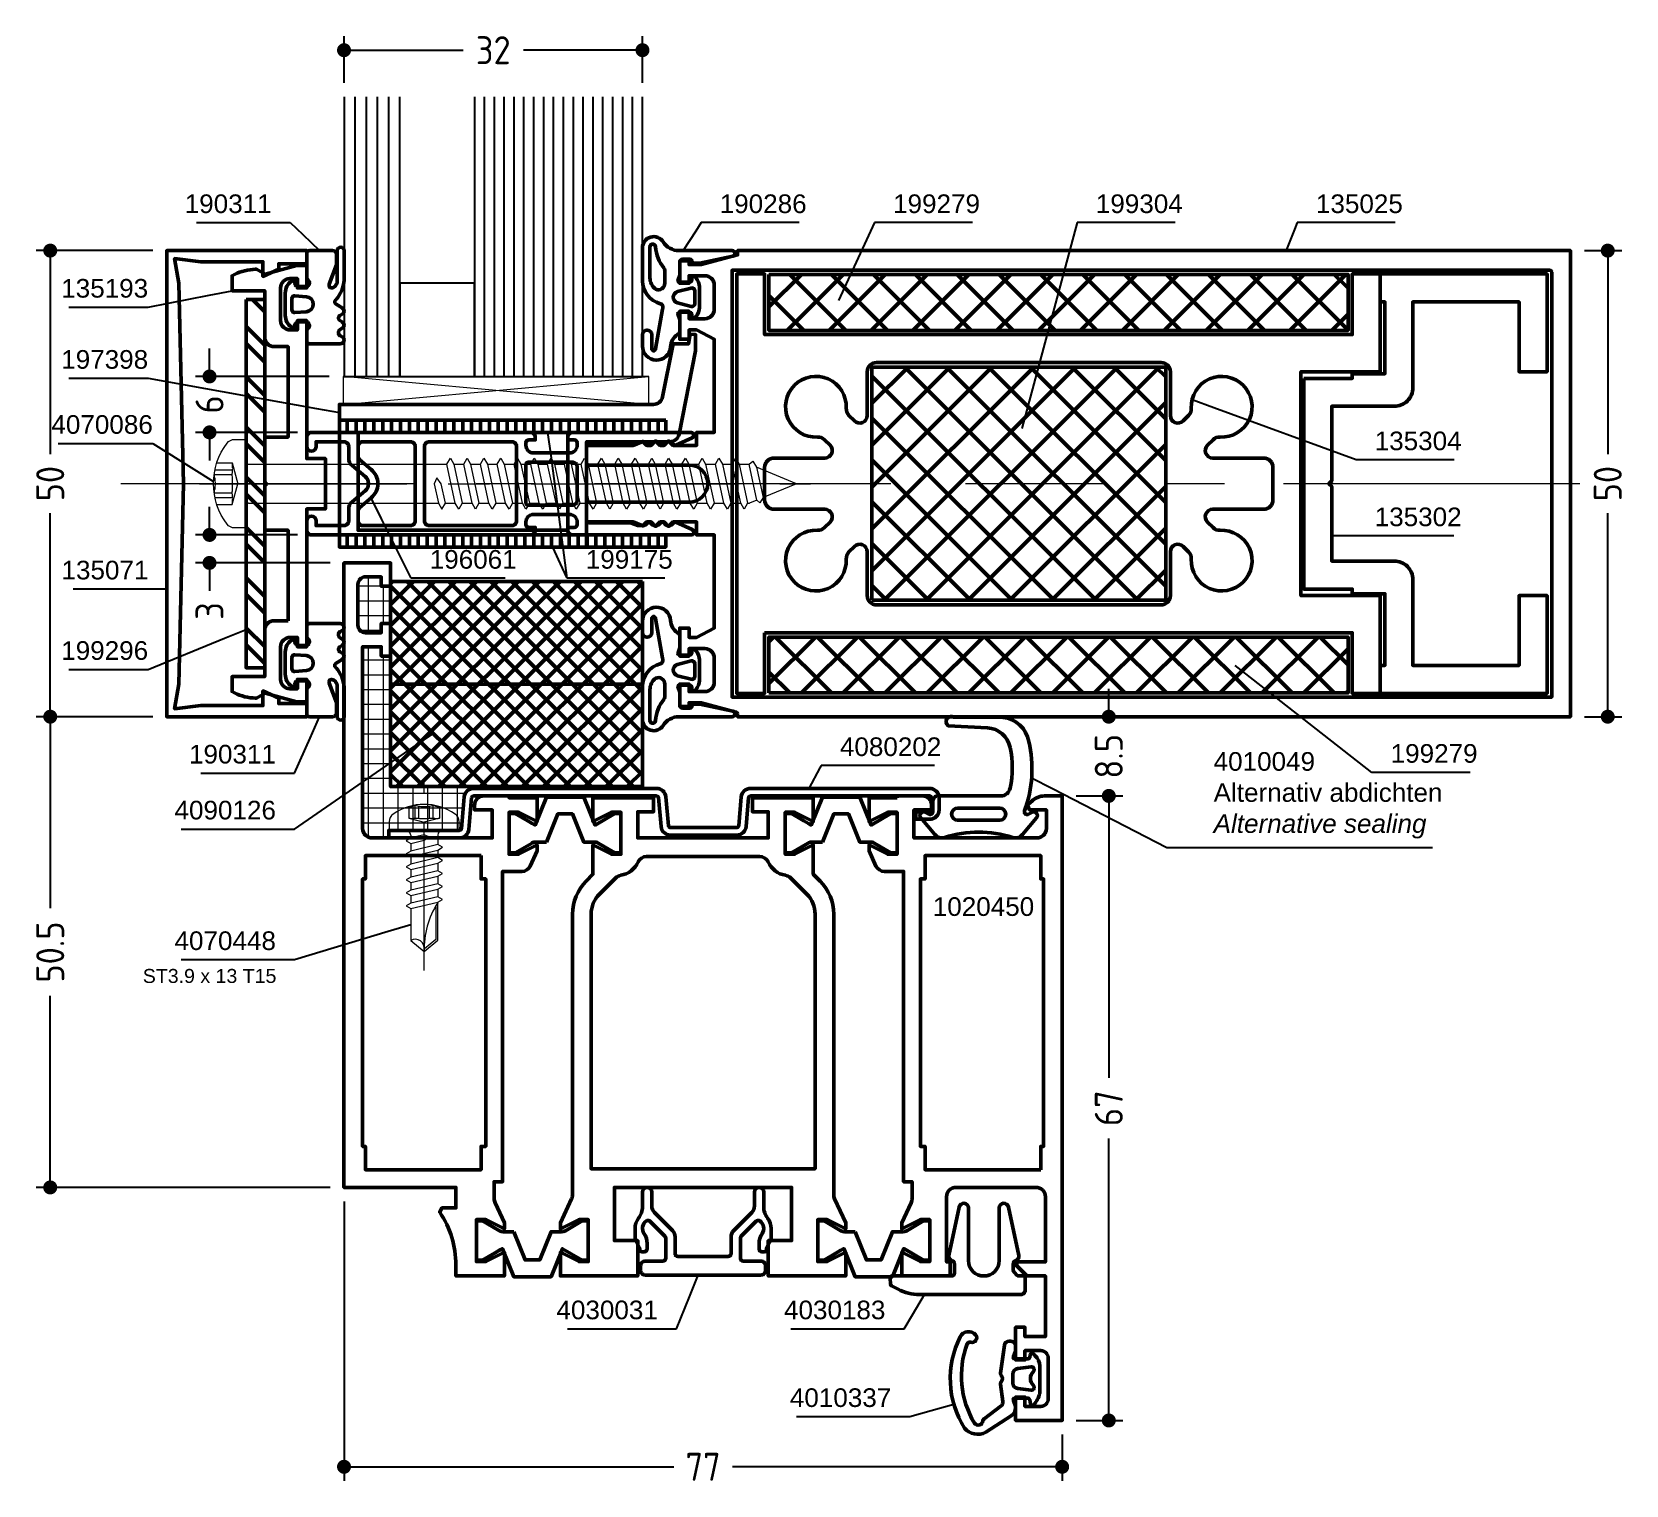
# Model space of a CAD drawing. Header units: millimetres. Extents: x 20 to 190, y 61 to 217.
import ezdxf
from ezdxf.enums import TextEntityAlignment as Align

# ---------------------------------------------------------------- set-up
doc = ezdxf.new("R2010")
doc.units = ezdxf.units.MM
doc.linetypes.add('CENTER', pattern=[50.8, 31.75, -6.35, 6.35, -6.35])
doc.linetypes.add('HIDDEN', pattern=[9.525, 6.35, -3.175])
for name, color, linetype, lineweight in [('AM_5', 3, 'Continuous', 25), ('AM_C', 50, 'Continuous', 50), ('AM_S', 80, 'Continuous', 50), ('Cent3', 70, 'CENTER', 18), ('Cent4', 10, 'CENTER', 13), ('CHide4', 10, 'HIDDEN', 13), ('Cont2', 2, 'Continuous', 25), ('Cont3', 70, 'Continuous', 18), ('Cont4', 10, 'Continuous', 13)]:
    doc.layers.add(name, color=color, linetype=linetype, lineweight=lineweight)
doc.layers.add('WBC-GER-ENG', color=7, linetype='Continuous')
doc.styles.add('HBS_DIMTEXTSTYLE', font='isocp.shx')
doc.styles.get("Standard").update_dxf_attribs({"font": 'ISOCP.SHX'})
doc.styles.add('SWISSL', font='swissl.ttf')
doc.dimstyles.new('Konstruktionsschnitt 1-1$0', dxfattribs={"dimscale": 0, "dimtxt": 3, "dimasz": 1.5, "dimexe": 1.5, "dimexo": 1.5, "dimgap": 1.5, "dimtad": 0, "dimdsep": 46, "dimtxsty": 'HBS_DIMTEXTSTYLE', "dimblk": 'PUNKT', "dimcen": 0, "dimclrd": 3, "dimclre": 3, "dimclrt": 2, "dimadec": 1, "dimazin": 2, "dimtfac": 0.7, "dimtofl": 0, "dimtmove": 0, "dimatfit": 3, "dimfxl": 0, "dimtolj": 1, "dimtzin": 0, "dimarcsym": 0})
pattern_1 = [(360, (-26.9171, 249.8625), (6e-16, 1.5875), []), (90, (-26.9171, 249.8625), (-1.5875, 6e-16), [])]
pattern_2 = [(135, (-574.3513, 807.9716), (-2.245064, -2.245064), []), (225, (-574.3513, 807.9716), (2.245064, -2.245064), [])]

msp = doc.modelspace()

# ---------------------------------------------------------------- texts
at = {"layer": 'AM_5', "color": 2, "insert": (127.001, 122.359), "char_height": 2, "attachment_point": 9, "style": 'SWISSL'}
msp.add_mtext('1020450', dxfattribs=at)

# ---------------------------------------------------------------- blocks, each defined once
blk = doc.blocks.new('199305')
at = {"layer": 'AM_C'}
h = blk.add_hatch(dxfattribs=at)
h.set_pattern_fill('ANSI37', color=256, style=0)
h.set_pattern_definition([(45, (640.616, -272.8546), (-2.245064, 2.245064), []), (135, (640.616, -272.8546), (-2.245064, -2.245064), [])])
h.paths.add_polyline_path([(12.5, 9.75), (12.5, 41.25), (-12.5, 41.25), (-12.5, 9.75)])
blk.add_lwpolyline([(12.5, 9.75), (12.5, 41.25), (-12.5, 41.25), (-12.5, 9.75)], close=True, dxfattribs=at)
blk = doc.blocks.new('A$C0003672A')
at = {"layer": 'Cent4', "xscale": 0.5, "yscale": 0.5, "zscale": 0.5}
blk.add_blockref('199305', (0, 7.375), dxfattribs=at)
blk = doc.blocks.new('ws4070448')
at = {"layer": 'Cent3', "ltscale": 0.5}
blk.add_lwpolyline([(0, -15.02), (0, 5.29)], dxfattribs=at)
at = {"layer": 'CHide4', "ltscale": 0.3}
for p, q in [((-0.97, 1.33), (-0.97, 2.72)), ((-0.56, 1.33), (-0.56, 2.61)), ((0.56, 1.33), (0.56, 2.61)), ((0.97, 1.33), (0.97, 2.72))]:
    blk.add_line(p, q, dxfattribs=at)
for points in [[(-1.65, 2.56), (-1.65, 1.33)], [(1.65, 2.56), (1.65, 1.33)], [(-1.65, 1.33), (0, 0.89)], [(1.65, 1.33), (0, 0.89)]]:
    blk.add_lwpolyline(points, dxfattribs=at)
for centre, radius, start, end in [((-1.59, 3.84), 1.28, 267.2848, 298.8872), ((0, 5.49), 2.94, 250.6988, 289.3012), ((1.59, 3.84), 1.28, 241.1128, 272.7152), ((-1.31, 2.49), 1.21, 253.6643, 286.3357), ((0, 11.41), 10.13, 264.4948, 275.5052), ((1.31, 2.49), 1.21, 253.6643, 286.3357)]:
    blk.add_arc(centre, radius, start, end, dxfattribs=at)
at = {"layer": 'Cont4'}
blk.add_lwpolyline([(3.32, 1.75, 0.314856), (-3.32, 1.75, 0.244912), (-3.75, 0.93), (-3.75, 0), (3.75, 0), (3.75, 0.93, 0.244912), (3.32, 1.75, 0.138291)], format="xyb", dxfattribs=at)
for points in [[(-1.95, -1.1), (-1.45, -1.39), (0, -1.04), (0.5, -0.67), (0, -0.47), (-1.45, -0.81)], [(-1.95, -2.5), (-1.45, -2.79), (1.45, -2.1), (1.95, -1.81), (1.45, -1.52), (-1.45, -2.21)], [(-1.95, -3.9), (-1.45, -4.19), (1.45, -3.5), (1.95, -3.21), (1.45, -2.92), (-1.45, -3.61)], [(-1.95, -5.3), (-1.45, -5.59), (1.45, -4.9), (1.95, -4.61), (1.45, -4.32), (-1.45, -5.01)], [(-1.95, -6.7), (-1.45, -6.99), (1.45, -6.3), (1.95, -6.01), (1.45, -5.72), (-1.45, -6.41)], [(-1.45, -8.39), (1.45, -7.7), (1.95, -7.41), (1.45, -7.12), (-1.45, -7.81), (-1.95, -8.1)]]:
    blk.add_lwpolyline(points, close=True, dxfattribs=at)
for points in [[(-1.45, -0.5), (-1.45, -0.81)], [(-1.45, -1.39), (-1.45, -2.21)], [(-1.45, -1.39), (-1.45, -2.21)], [(1.45, -0.5), (1.45, -1.52)], [(-1.45, -2.79), (-1.45, -3.61)], [(1.45, -2.1), (1.45, -2.92)], [(-1.45, -4.19), (-1.45, -5.01)], [(1.45, -3.5), (1.45, -4.32)], [(1.45, -4.9), (1.45, -5.72)], [(-1.45, -5.59), (-1.45, -6.41)], [(1.45, -6.3), (1.45, -7.12)], [(-1.45, -6.99), (-1.45, -7.81)], [(-1.45, -8.38), (-1.45, -11.81), (0, -13), (1.45, -11.79), (1.45, -7.7)], [(1.24, -8.17), (1.24, -11.7), (0.03, -12.71)]]:
    blk.add_lwpolyline(points, dxfattribs=at)
for centre, radius, start, end in [((-1.95, -0.5), 0.5, 0, 90), ((1.95, -0.5), 0.5, 90, 180), ((8.74, -12.6), 8.74, 146.5114, 182.6031), ((-0.95, -12.64), 0.965, 350.682, 121.1143)]:
    blk.add_arc(centre, radius, start, end, dxfattribs=at)
blk = doc.blocks.new('PUNKT')
at = {"color": 0, "linetype": 'Continuous'}
blk.add_line((-0.5, 0), (-1, 0), dxfattribs=at)
at = {"color": 0, "linetype": 'Continuous', "const_width": 0.5}
blk.add_lwpolyline([(-0.25, 0, 1), (0.25, 0, 1)], format="xyb", close=True, dxfattribs=at)
blk = doc.blocks.new('*D7')
at = {"layer": 'AM_5', "color": 3, "lineweight": -2, "transparency": 16777216}
for p, q in [((53, 91.76), (53, 61.79)), ((130, 66.76), (130, 61.79)), ((54.5, 63.29), (88.35, 63.29)), ((128.5, 63.29), (94.65, 63.29))]:
    blk.add_line(p, q, dxfattribs=at)
at = {"layer": 'AM_5', "color": 3, "lineweight": -2, "transparency": 16777216, "xscale": 1.5, "yscale": 1.5, "zscale": 1.5, "rotation": 180}
blk.add_blockref('PUNKT', (53, 63.29), dxfattribs=at)
at = {"layer": 'AM_5', "color": 3, "lineweight": -2, "transparency": 16777216, "xscale": 1.5, "yscale": 1.5, "zscale": 1.5}
blk.add_blockref('PUNKT', (130, 63.29), dxfattribs=at)
at = {"layer": 'AM_5', "color": 2, "transparency": 16777216, "insert": (91.5, 63.29), "char_height": 3, "attachment_point": 5, "style": 'HBS_DIMTEXTSTYLE'}
blk.add_mtext('\\A1;77', dxfattribs=at)
blk = doc.blocks.new('*D8')
at = {"layer": 'AM_5', "color": 3, "lineweight": -2, "transparency": 16777216}
for p, q in [((186, 193.76), (190, 193.76)), ((188.5, 192.26), (188.5, 171.91)), ((188.5, 145.26), (188.5, 165.61)), ((186, 143.76), (190, 143.76))]:
    blk.add_line(p, q, dxfattribs=at)
at = {"layer": 'AM_5', "color": 3, "lineweight": -2, "transparency": 16777216, "xscale": 1.5, "yscale": 1.5, "zscale": 1.5}
for p, rotation in [((188.5, 193.76), 90), ((188.5, 143.76), 270)]:
    blk.add_blockref('PUNKT', p, dxfattribs=dict(at, rotation=rotation))
at = {"layer": 'AM_5', "color": 2, "transparency": 16777216, "insert": (188.5, 168.76), "char_height": 3, "attachment_point": 5, "rotation": 90, "style": 'HBS_DIMTEXTSTYLE'}
blk.add_mtext('\\A1;50', dxfattribs=at)
blk = doc.blocks.new('*D9')
at = {"layer": 'AM_5', "color": 3, "lineweight": -2, "transparency": 16777216}
for p, q in [((135, 145.26), (135, 146.76)), ((131.5, 143.76), (136.5, 143.76)), ((131.5, 135.26), (136.5, 135.26)), ((135, 133.76), (135, 132.26))]:
    blk.add_line(p, q, dxfattribs=at)
at = {"layer": 'AM_5', "color": 3, "lineweight": -2, "transparency": 16777216, "xscale": 1.5, "yscale": 1.5, "zscale": 1.5}
for p, rotation in [((135, 143.76), 270), ((135, 135.26), 90)]:
    blk.add_blockref('PUNKT', p, dxfattribs=dict(at, rotation=rotation))
at = {"layer": 'AM_5', "color": 2, "transparency": 16777216, "insert": (135, 139.51), "char_height": 3, "attachment_point": 5, "rotation": 90, "style": 'HBS_DIMTEXTSTYLE'}
blk.add_mtext('\\A1;8.5', dxfattribs=at)
blk = doc.blocks.new('*D10')
at = {"layer": 'AM_5', "color": 3, "lineweight": -2, "transparency": 16777216}
for p, q in [((131.5, 135.26), (136.5, 135.26)), ((135, 133.76), (135, 105)), ((135, 69.76), (135, 98.52)), ((131.5, 68.26), (136.5, 68.26))]:
    blk.add_line(p, q, dxfattribs=at)
at = {"layer": 'AM_5', "color": 3, "lineweight": -2, "transparency": 16777216, "xscale": 1.5, "yscale": 1.5, "zscale": 1.5}
for p, rotation in [((135, 135.26), 90), ((135, 68.26), 270)]:
    blk.add_blockref('PUNKT', p, dxfattribs=dict(at, rotation=rotation))
at = {"layer": 'AM_5', "color": 2, "transparency": 16777216, "insert": (135, 101.76), "char_height": 3, "attachment_point": 5, "rotation": 90, "style": 'HBS_DIMTEXTSTYLE'}
blk.add_mtext('\\A1;67', dxfattribs=at)
blk = doc.blocks.new('*D11')
at = {"layer": 'AM_5', "color": 3, "lineweight": -2, "transparency": 16777216}
for p, q in [((32.5, 193.76), (20, 193.76)), ((21.5, 192.26), (21.5, 171.91)), ((21.5, 145.26), (21.5, 165.61)), ((32.5, 143.76), (20, 143.76))]:
    blk.add_line(p, q, dxfattribs=at)
at = {"layer": 'AM_5', "color": 3, "lineweight": -2, "transparency": 16777216, "xscale": 1.5, "yscale": 1.5, "zscale": 1.5}
for p, rotation in [((21.5, 193.76), 90), ((21.5, 143.76), 270)]:
    blk.add_blockref('PUNKT', p, dxfattribs=dict(at, rotation=rotation))
at = {"layer": 'AM_5', "color": 2, "transparency": 16777216, "insert": (21.5, 168.76), "char_height": 3, "attachment_point": 5, "rotation": 90, "style": 'HBS_DIMTEXTSTYLE'}
blk.add_mtext('\\A1;50', dxfattribs=at)
blk = doc.blocks.new('*D12')
at = {"layer": 'AM_5', "color": 3, "lineweight": -2, "transparency": 16777216}
for p, q in [((22.5, 143.76), (20, 143.76)), ((21.5, 142.26), (21.5, 123.22)), ((21.5, 94.76), (21.5, 113.8)), ((51.5, 93.26), (20, 93.26))]:
    blk.add_line(p, q, dxfattribs=at)
at = {"layer": 'AM_5', "color": 3, "lineweight": -2, "transparency": 16777216, "xscale": 1.5, "yscale": 1.5, "zscale": 1.5}
for p, rotation in [((21.5, 143.76), 90), ((21.5, 93.26), 270)]:
    blk.add_blockref('PUNKT', p, dxfattribs=dict(at, rotation=rotation))
at = {"layer": 'AM_5', "color": 2, "transparency": 16777216, "insert": (21.5, 118.51), "char_height": 3, "attachment_point": 5, "rotation": 90, "style": 'HBS_DIMTEXTSTYLE'}
blk.add_mtext('\\A1;50.5', dxfattribs=at)
blk = doc.blocks.new('*D13')
at = {"layer": 'AM_5', "color": 3, "lineweight": -2, "transparency": 16777216}
for p, q in [((53, 211.76), (53, 216.76)), ((85, 211.76), (85, 216.76)), ((54.5, 215.26), (65.76, 215.26)), ((83.5, 215.26), (72.24, 215.26))]:
    blk.add_line(p, q, dxfattribs=at)
at = {"layer": 'AM_5', "color": 3, "lineweight": -2, "transparency": 16777216, "xscale": 1.5, "yscale": 1.5, "zscale": 1.5, "rotation": 180}
blk.add_blockref('PUNKT', (53, 215.26), dxfattribs=at)
at = {"layer": 'AM_5', "color": 3, "lineweight": -2, "transparency": 16777216, "xscale": 1.5, "yscale": 1.5, "zscale": 1.5}
blk.add_blockref('PUNKT', (85, 215.26), dxfattribs=at)
at = {"layer": 'AM_5', "color": 2, "transparency": 16777216, "insert": (69, 215.26), "char_height": 3, "attachment_point": 5, "style": 'HBS_DIMTEXTSTYLE'}
blk.add_mtext('\\A1;32', dxfattribs=at)
blk = doc.blocks.new('*D14')
at = {"layer": 'AM_5', "color": 3, "lineweight": -2, "transparency": 16777216}
for p, q in [((38.58, 181.76), (38.58, 183.26)), ((51.4, 180.26), (37.08, 180.26)), ((48, 174.26), (37.08, 174.26)), ((38.58, 172.76), (38.58, 171.26))]:
    blk.add_line(p, q, dxfattribs=at)
at = {"layer": 'AM_5', "color": 3, "lineweight": -2, "transparency": 16777216, "xscale": 1.5, "yscale": 1.5, "zscale": 1.5}
for p, rotation in [((38.58, 180.26), 270), ((38.58, 174.26), 90)]:
    blk.add_blockref('PUNKT', p, dxfattribs=dict(at, rotation=rotation))
at = {"layer": 'AM_5', "color": 2, "transparency": 16777216, "insert": (38.58, 177.26), "char_height": 3, "attachment_point": 5, "rotation": 90, "style": 'HBS_DIMTEXTSTYLE'}
blk.add_mtext('\\A1;6', dxfattribs=at)
blk = doc.blocks.new('*D15')
at = {"layer": 'AM_5', "color": 3, "lineweight": -2, "transparency": 16777216}
for p, q in [((38.58, 164.76), (38.58, 166.26)), ((48, 163.26), (37.08, 163.26)), ((51.5, 160.26), (37.08, 160.26)), ((38.58, 158.76), (38.58, 157.26))]:
    blk.add_line(p, q, dxfattribs=at)
at = {"layer": 'AM_5', "color": 3, "lineweight": -2, "transparency": 16777216, "xscale": 1.5, "yscale": 1.5, "zscale": 1.5}
for p, rotation in [((38.58, 163.26), 270), ((38.58, 160.26), 90)]:
    blk.add_blockref('PUNKT', p, dxfattribs=dict(at, rotation=rotation))
at = {"layer": 'AM_5', "color": 2, "transparency": 16777216, "insert": (38.58, 155.1), "char_height": 3, "attachment_point": 5, "rotation": 90, "style": 'HBS_DIMTEXTSTYLE'}
blk.add_mtext('\\A1;3', dxfattribs=at)
blk = doc.blocks.new('*S37')
at = {"layer": 'AM_5', "color": 3, "linetype": 'Continuous'}
blk.add_line((113.96, 79.61), (115.24, 81.76), dxfattribs=at)
at = {"layer": 'AM_5', "color": 3}
for p, q in [((113.05, 78.09), (113.96, 79.61)), ((100.92, 78.09), (113.05, 78.09))]:
    blk.add_line(p, q, dxfattribs=at)
at = {"layer": 'AM_5', "color": 2, "insert": (111.05, 79.09), "char_height": 2, "attachment_point": 9, "style": 'SWISSL'}
blk.add_mtext('4030183', dxfattribs=at)
blk = doc.blocks.new('*S38')
at = {"layer": 'AM_5', "color": 3}
for p, q in [((101.53, 68.68), (113.68, 68.68)), ((113.68, 68.68), (115.97, 69.33))]:
    blk.add_line(p, q, dxfattribs=at)
at = {"layer": 'AM_5', "color": 3, "linetype": 'Continuous'}
blk.add_line((115.97, 69.33), (118.38, 70.01), dxfattribs=at)
at = {"layer": 'AM_5', "color": 2, "insert": (111.68, 69.68), "char_height": 2, "attachment_point": 9, "style": 'SWISSL'}
blk.add_mtext('4010337', dxfattribs=at)
blk = doc.blocks.new('*S39')
at = {"layer": 'AM_5', "color": 3, "linetype": 'Continuous'}
blk.add_line((57.75, 120.74), (60.15, 121.46), dxfattribs=at)
at = {"layer": 'AM_5', "color": 3}
for p, q in [((47.7, 117.7), (57.75, 120.74)), ((35.55, 117.7), (47.7, 117.7))]:
    blk.add_line(p, q, dxfattribs=at)
at = {"layer": 'AM_5', "color": 2, "insert": (45.7, 118.7), "char_height": 2, "attachment_point": 9, "style": 'SWISSL'}
blk.add_mtext('4070448', dxfattribs=at)
blk = doc.blocks.new('*S40')
at = {"layer": 'WBC-GER-ENG', "color": 3, "linetype": 'Continuous'}
blk.add_line((128.95, 136.03), (126.73, 137.17), dxfattribs=at)
at = {"layer": 'WBC-GER-ENG', "color": 3}
for p, q in [((141.24, 129.69), (128.95, 136.03)), ((169.72, 129.69), (141.24, 129.69))]:
    blk.add_line(p, q, dxfattribs=at)
at = {"layer": 'WBC-GER-ENG', "color": 2, "insert": (146.24, 130.69), "char_height": 2, "attachment_point": 7, "style": 'SWISSL'}
blk.add_mtext('4010049\\PAlternativ abdichten\\P\\fSwis721 Lt BT|b0|i1|c0|p34;Alternative sealing\\P', dxfattribs=at)
blk = doc.blocks.new('*S41')
at = {"layer": 'AM_5', "color": 3}
for p, q in [((104.17, 138.51), (104.03, 138.26)), ((116.3, 138.51), (104.17, 138.51))]:
    blk.add_line(p, q, dxfattribs=at)
at = {"layer": 'AM_5', "color": 3, "linetype": 'Continuous'}
blk.add_line((104.03, 138.26), (102.85, 136.06), dxfattribs=at)
at = {"layer": 'AM_5', "color": 2, "insert": (106.17, 139.51), "char_height": 2, "attachment_point": 7, "style": 'SWISSL'}
blk.add_mtext('4080202', dxfattribs=at)
blk = doc.blocks.new('*S42')
at = {"layer": 'AM_5', "color": 3}
for p, q in [((37.17, 196.76), (47.24, 196.76)), ((47.24, 196.76), (48.57, 195.49))]:
    blk.add_line(p, q, dxfattribs=at)
at = {"layer": 'AM_5', "color": 3, "linetype": 'Continuous'}
blk.add_line((48.57, 195.49), (50.37, 193.76), dxfattribs=at)
at = {"layer": 'AM_5', "color": 2, "insert": (45.24, 197.76), "char_height": 2, "attachment_point": 9, "style": 'SWISSL'}
blk.add_mtext('190311', dxfattribs=at)
blk = doc.blocks.new('*S43')
at = {"layer": 'AM_5', "color": 3, "linetype": 'Continuous'}
blk.add_line((49.36, 141.47), (50.37, 143.76), dxfattribs=at)
at = {"layer": 'AM_5', "color": 3}
for p, q in [((47.7, 137.71), (49.36, 141.47)), ((37.63, 137.71), (47.7, 137.71))]:
    blk.add_line(p, q, dxfattribs=at)
at = {"layer": 'AM_5', "color": 2, "insert": (45.7, 138.71), "char_height": 2, "attachment_point": 9, "style": 'SWISSL'}
blk.add_mtext('190311', dxfattribs=at)
blk = doc.blocks.new('*S44')
at = {"layer": 'AM_5', "color": 3}
for p, q in [((32, 148.83), (40.19, 152.18)), ((23.48, 148.83), (32, 148.83))]:
    blk.add_line(p, q, dxfattribs=at)
at = {"layer": 'AM_5', "color": 3, "linetype": 'Continuous'}
blk.add_line((40.19, 152.18), (42.5, 153.13), dxfattribs=at)
at = {"layer": 'AM_5', "color": 2, "insert": (32, 149.83), "char_height": 2, "attachment_point": 9, "style": 'SWISSL'}
blk.add_mtext('199296', dxfattribs=at)
blk = doc.blocks.new('*S45')
at = {"layer": 'AM_5', "color": 3}
for p, q in [((32, 187.69), (38.55, 188.98)), ((23.5, 187.69), (32, 187.69))]:
    blk.add_line(p, q, dxfattribs=at)
at = {"layer": 'AM_5', "color": 3, "linetype": 'Continuous'}
blk.add_line((38.55, 188.98), (41, 189.46), dxfattribs=at)
at = {"layer": 'AM_5', "color": 2, "insert": (32, 188.69), "char_height": 2, "attachment_point": 9, "style": 'SWISSL'}
blk.add_mtext('135193', dxfattribs=at)
blk = doc.blocks.new('*S46')
at = {"layer": 'AM_5', "color": 3, "linetype": 'Continuous'}
for p, q in [((75.2, 171.78), (74.87, 174.26)), ((76.43, 159.69), (75.38, 161.96))]:
    blk.add_line(p, q, dxfattribs=at)
at = {"layer": 'AM_5', "color": 3}
for p, q in [((76.92, 158.61), (75.2, 171.78)), ((76.92, 158.61), (76.43, 159.69)), ((87.41, 158.61), (76.92, 158.61))]:
    blk.add_line(p, q, dxfattribs=at)
at = {"layer": 'AM_5', "color": 2, "insert": (78.92, 159.61), "char_height": 2, "attachment_point": 7, "style": 'SWISSL'}
blk.add_mtext('199175', dxfattribs=at)
blk = doc.blocks.new('*S47')
at = {"layer": 'AM_5', "color": 3, "linetype": 'Continuous'}
blk.add_line((57.02, 164.99), (55.91, 167.23), dxfattribs=at)
at = {"layer": 'AM_5', "color": 3}
for p, q in [((60.19, 158.61), (57.02, 164.99)), ((70.26, 158.61), (60.19, 158.61))]:
    blk.add_line(p, q, dxfattribs=at)
at = {"layer": 'AM_5', "color": 2, "insert": (62.19, 159.61), "char_height": 2, "attachment_point": 7, "style": 'SWISSL'}
blk.add_mtext('196061', dxfattribs=at)
blk = doc.blocks.new('*S48')
at = {"layer": 'AM_5', "color": 3}
for p, q in [((22.34, 173.08), (32.5, 173.08)), ((32.5, 173.08), (36.89, 170.31))]:
    blk.add_line(p, q, dxfattribs=at)
at = {"layer": 'AM_5', "color": 3, "linetype": 'Continuous'}
blk.add_line((36.89, 170.31), (39, 168.98), dxfattribs=at)
at = {"layer": 'AM_5', "color": 2, "insert": (32.5, 174.08), "char_height": 2, "attachment_point": 9, "style": 'SWISSL'}
blk.add_mtext('4070086', dxfattribs=at)
blk = doc.blocks.new('*S49')
at = {"layer": 'AM_5', "color": 3, "linetype": 'Continuous'}
blk.add_line((60.42, 140.48), (62.48, 141.9), dxfattribs=at)
at = {"layer": 'AM_5', "color": 3}
for p, q in [((47.7, 131.71), (60.42, 140.48)), ((35.54, 131.71), (47.7, 131.71))]:
    blk.add_line(p, q, dxfattribs=at)
at = {"layer": 'AM_5', "color": 2, "insert": (45.7, 132.71), "char_height": 2, "attachment_point": 9, "style": 'SWISSL'}
blk.add_mtext('4090126', dxfattribs=at)
blk = doc.blocks.new('4010049_technic_wos')
at = {"layer": 'AM_C'}
for points in [[(9.67, 6.6, 0.110233), (9.66, 10.97, 0.36578), (8.68, 11.8), (1.9, 11.8, -0.414214), (1.4, 12.3), (1.4, 13.5, 0.580323), (0.95, 13.76), (0.6, 13.56, -0.842901), (0.09, 14.16), (1.59, 15.94, -0.302435), (2.66, 16.25, 0.152206), (9.94, 16.25, -0.302435), (11.01, 15.94), (12.51, 14.16, -0.842901), (12, 13.56), (11.65, 13.76, 0.687297), (11.21, 13.41, -0.147196), (11.67, 5.95)], [(8.92, 3.37), (3.64, 3.35, -0.945698), (3.03, 4.27), (7.23, 4.5)]]:
    blk.add_lwpolyline(points, format="xyb", dxfattribs=at)
blk.add_lwpolyline([(4.05, 13.1, -1), (4.05, 14.4), (8.55, 14.4, -1), (8.55, 13.1), (4.05, 13.1)], format="xyb", close=True, dxfattribs=at)
for centre, radius, start, end in [((7.14, 7.07), 2.57, 271.9349, 349.5155), ((8.55, 6.52), 3.17, 276.6181, 349.6257)]:
    blk.add_arc(centre, radius, start, end, dxfattribs=at)
blk = doc.blocks.new('ZAHL rechts')
at = {"layer": 'AM_5', "color": 2, "style": 'SWISSL'}
blk.add_attdef('XXX', text='', height=1.5, dxfattribs=at).set_placement((-1.95, -2.5), align=Align.RIGHT)
blk = doc.blocks.new('*S50')
at = {"layer": 'AM_5', "color": 3, "linetype": 'Continuous'}
blk.add_line((90.04, 81.54), (90.97, 83.86), dxfattribs=at)
at = {"layer": 'AM_5', "color": 3}
for p, q in [((88.65, 78.09), (90.04, 81.54)), ((76.95, 78.09), (88.65, 78.09))]:
    blk.add_line(p, q, dxfattribs=at)
at = {"layer": 'AM_5', "color": 2, "insert": (86.65, 79.09), "char_height": 2, "attachment_point": 9, "style": 'SWISSL'}
blk.add_mtext('4030031', dxfattribs=at)
blk = doc.blocks.new('*S51')
at = {"layer": 'AM_5', "color": 3, "linetype": 'Continuous'}
blk.add_line((150.52, 147.72), (148.55, 149.26), dxfattribs=at)
at = {"layer": 'AM_5', "color": 3}
for p, q in [((163.22, 137.79), (150.52, 147.72)), ((173.73, 137.79), (163.22, 137.79))]:
    blk.add_line(p, q, dxfattribs=at)
at = {"layer": 'AM_5', "color": 2, "insert": (165.22, 138.79), "char_height": 2, "attachment_point": 7, "style": 'SWISSL'}
blk.add_mtext('199279', dxfattribs=at)
blk = doc.blocks.new('*S52')
at = {"layer": 'AM_5', "color": 3}
for p, q in [((109.87, 196.76), (107.06, 190.67)), ((120.37, 196.76), (109.87, 196.76))]:
    blk.add_line(p, q, dxfattribs=at)
at = {"layer": 'AM_5', "color": 3, "linetype": 'Continuous'}
blk.add_line((107.06, 190.67), (106.01, 188.4), dxfattribs=at)
at = {"layer": 'AM_5', "color": 2, "insert": (111.87, 197.76), "char_height": 2, "attachment_point": 7, "style": 'SWISSL'}
blk.add_mtext('199279', dxfattribs=at)
blk = doc.blocks.new('*S53')
at = {"layer": 'AM_5', "color": 3}
for p, q in [((131.61, 196.76), (126.33, 177.08)), ((142.13, 196.76), (131.61, 196.76))]:
    blk.add_line(p, q, dxfattribs=at)
at = {"layer": 'AM_5', "color": 3, "linetype": 'Continuous'}
blk.add_line((126.33, 177.08), (125.68, 174.67), dxfattribs=at)
at = {"layer": 'AM_5', "color": 2, "insert": (133.61, 197.76), "char_height": 2, "attachment_point": 7, "style": 'SWISSL'}
blk.add_mtext('199304', dxfattribs=at)
blk = doc.blocks.new('*S54')
at = {"layer": 'AM_5', "color": 3, "linetype": 'Continuous'}
blk.add_line((146.28, 176.9), (143.94, 177.76), dxfattribs=at)
at = {"layer": 'AM_5', "color": 3}
for p, q in [((161.51, 171.32), (146.28, 176.9)), ((172.03, 171.32), (161.51, 171.32))]:
    blk.add_line(p, q, dxfattribs=at)
at = {"layer": 'AM_5', "color": 2, "insert": (163.51, 172.32), "char_height": 2, "attachment_point": 7, "style": 'SWISSL'}
blk.add_mtext('135304', dxfattribs=at)
blk = doc.blocks.new('*S55')
at = {"layer": 'AM_5', "color": 3, "linetype": 'Continuous'}
blk.add_line((161.45, 163.17), (158.95, 163.17), dxfattribs=at)
at = {"layer": 'AM_5', "color": 3}
for p, q in [((161.51, 163.17), (161.45, 163.17)), ((172.01, 163.17), (161.51, 163.17))]:
    blk.add_line(p, q, dxfattribs=at)
at = {"layer": 'AM_5', "color": 2, "insert": (163.51, 164.17), "char_height": 2, "attachment_point": 7, "style": 'SWISSL'}
blk.add_mtext('135302', dxfattribs=at)
blk = doc.blocks.new('*S56')
at = {"layer": 'AM_5', "color": 3}
for p, q in [((155.21, 196.76), (154.92, 196.03)), ((165.71, 196.76), (155.21, 196.76))]:
    blk.add_line(p, q, dxfattribs=at)
at = {"layer": 'AM_5', "color": 3, "linetype": 'Continuous'}
blk.add_line((154.92, 196.03), (154, 193.7), dxfattribs=at)
at = {"layer": 'AM_5', "color": 2, "insert": (157.21, 197.76), "char_height": 2, "attachment_point": 7, "style": 'SWISSL'}
blk.add_mtext('135025', dxfattribs=at)
blk = doc.blocks.new('*S57')
at = {"layer": 'AM_5', "color": 3}
for p, q in [((91.28, 196.76), (90.71, 195.86)), ((101.8, 196.76), (91.28, 196.76))]:
    blk.add_line(p, q, dxfattribs=at)
at = {"layer": 'AM_5', "color": 3, "linetype": 'Continuous'}
blk.add_line((90.71, 195.86), (89.36, 193.76), dxfattribs=at)
at = {"layer": 'AM_5', "color": 2, "insert": (93.28, 197.76), "char_height": 2, "attachment_point": 7, "style": 'SWISSL'}
blk.add_mtext('190286', dxfattribs=at)
blk = doc.blocks.new('*S58')
at = {"layer": 'AM_5', "color": 3}
for p, q in [((23.49, 180.06), (32, 180.06)), ((32, 180.06), (50.04, 176.83))]:
    blk.add_line(p, q, dxfattribs=at)
at = {"layer": 'AM_5', "color": 3, "linetype": 'Continuous'}
blk.add_line((50.04, 176.83), (52.5, 176.39), dxfattribs=at)
at = {"layer": 'AM_5', "color": 2, "insert": (32, 181.06), "char_height": 2, "attachment_point": 9, "style": 'SWISSL'}
blk.add_mtext('197398', dxfattribs=at)
blk = doc.blocks.new('*S59')
at = {"layer": 'AM_5', "color": 3}
blk.add_line((23.97, 157.46), (31.5, 157.46), dxfattribs=at)
at = {"layer": 'AM_5', "color": 3, "linetype": 'Continuous'}
blk.add_line((31.5, 157.46), (34, 157.46), dxfattribs=at)
at = {"layer": 'AM_5', "color": 2, "insert": (32.03, 158.46), "char_height": 2, "attachment_point": 9, "style": 'SWISSL'}
blk.add_mtext('135071', dxfattribs=at)
blk = doc.blocks.new('*U18', base_point=(91, 180.26))
for p, q in [((92.2, 180.26), (92.2, 210.26)), ((93.4, 180.26), (93.4, 210.26)), ((94.6, 180.26), (94.6, 210.26)), ((95.8, 180.26), (95.8, 210.26)), ((106.06, 180.26), (106.06, 210.26)), ((107.12, 180.26), (107.12, 210.26)), ((108.18, 180.26), (108.18, 210.26)), ((109.24, 180.26), (109.24, 210.26)), ((110.29, 180.26), (110.29, 210.26)), ((111.35, 180.26), (111.35, 210.26)), ((112.41, 180.26), (112.41, 210.26)), ((113.47, 180.26), (113.47, 210.26)), ((114.53, 180.26), (114.53, 210.26)), ((115.59, 180.26), (115.59, 210.26)), ((116.65, 180.26), (116.65, 210.26)), ((117.71, 180.26), (117.71, 210.26)), ((118.76, 180.26), (118.76, 210.26)), ((119.82, 180.26), (119.82, 210.26)), ((120.88, 180.26), (120.88, 210.26)), ((121.94, 180.26), (121.94, 210.26))]:
    blk.add_line(p, q)
for points in [[(91, 210.26), (91, 180.26), (97, 180.26), (97, 210.26)], [(105, 210.26), (105, 180.26), (123, 180.26), (123, 210.26)]]:
    blk.add_lwpolyline(points)
blk.add_lwpolyline([(97, 180.26), (105, 180.26), (105, 190.26), (97, 190.26)], close=True)
blk = doc.blocks.new('ws4070086')
at = {"layer": 'Cent3', "ltscale": 0.7}
blk.add_line((0, 5), (0, -60.5), dxfattribs=at)
at = {"layer": 'CHide4', "ltscale": 0.5}
for points in [[(-1, 3.43), (-1, 1.5)], [(1, 3.43), (1, 1.5)], [(-2.25, 3.14), (-2.25, 1.5)], [(-1.5, 3.34), (-1.5, 1.44)], [(1.5, 3.34), (1.5, 1.44)], [(2.25, 3.14), (2.25, 1.5)], [(-2.25, 1.5), (0, 0.9)], [(2.25, 1.5), (0, 0.9)]]:
    blk.add_lwpolyline(points, dxfattribs=at)
for centre, radius, start, end in [((0, 6.79), 3.5, 253.4149, 286.5851), ((-1.62, 4.82), 3.38, 259.3357, 280.6643), ((0, 9.6), 8.16, 262.9585, 277.0415), ((1.63, 4.82), 3.38, 259.3357, 280.6643)]:
    blk.add_arc(centre, radius, start, end, dxfattribs=at)
at = {"layer": 'Cont4'}
for p, q in [((-2.09, -0.25), (-2.09, -20.63)), ((2.08, -0.25), (2.08, -21.53)), ((-2.09, -21.37), (-2.09, -22.43)), ((-2.09, -23.17), (-2.09, -24.23)), ((2.08, -22.27), (2.08, -23.33)), ((-2.09, -24.97), (-2.09, -26.03)), ((2.08, -24.07), (2.08, -25.13)), ((-2.09, -26.77), (-2.09, -27.83)), ((2.08, -25.87), (2.08, -26.93)), ((-2.09, -28.57), (-2.09, -29.63)), ((2.08, -27.67), (2.08, -28.73)), ((-2.09, -30.37), (-2.09, -31.43)), ((2.08, -29.47), (2.08, -30.53)), ((-2.09, -32.17), (-2.09, -33.23)), ((2.08, -31.27), (2.08, -32.33)), ((-2.09, -33.97), (-2.09, -35.03)), ((2.08, -33.07), (2.08, -34.13)), ((-2.09, -35.77), (-2.09, -36.83)), ((2.08, -34.87), (2.08, -35.93)), ((-2.09, -37.57), (-2.09, -38.63)), ((2.08, -36.67), (2.08, -37.73)), ((2.08, -38.47), (2.08, -39.53)), ((-2.09, -39.37), (-2.09, -40.43)), ((2.08, -40.27), (2.08, -41.33)), ((-2.09, -41.17), (-2.09, -42.23)), ((2.08, -42.07), (2.08, -43.13)), ((-2.09, -42.97), (-2.09, -44.03)), ((2.08, -43.87), (2.08, -44.93)), ((-2.09, -44.77), (-2.09, -45.83)), ((2.08, -45.67), (2.08, -46.73)), ((-2.09, -46.57), (-2.09, -47.63)), ((2.08, -47.47), (2.08, -48.53)), ((-2.09, -48.37), (-2.09, -49.43)), ((2.08, -49.27), (2.08, -50.33)), ((-2.09, -50.17), (-2.09, -51.23)), ((2.08, -51.07), (2.08, -52.13)), ((-2.09, -51.97), (-2.09, -53.03)), ((2.08, -52.87), (2.08, -53.93)), ((-2.09, -53.77), (-2.09, -53.97)), ((-1.76, -54.76), (-2.09, -53.97)), ((2.41, -54.35), (1.76, -54.74)), ((2.08, -53.93), (2.41, -54.35)), ((-2.07, -55.09), (-1.76, -54.76)), ((-1.47, -55.44), (-2.07, -55.09)), ((0, -59), (-1.47, -55.44)), ((0, -59), (1.76, -54.74))]:
    blk.add_line(p, q, dxfattribs=at)
blk.add_lwpolyline([(0, 3.5, -0.163834), (4.35, 2.03, -0.234469), (4.75, 1.24), (4.75, 0), (-4.75, 0), (-4.75, 1.24, -0.234469), (-4.35, 2.03, -0.163834)], format="xyb", close=True, dxfattribs=at)
for points in [[(-2.09, -21.37), (0, -20.92), (0.64, -20.44), (0, -20.18), (-2.09, -20.63), (-2.73, -21)], [(2.73, -21.9), (2.08, -22.27), (-2.09, -23.17), (-2.73, -22.8), (-2.09, -22.43), (2.08, -21.53)], [(2.73, -23.7), (2.08, -24.07), (-2.09, -24.97), (-2.73, -24.6), (-2.09, -24.23), (2.08, -23.33)], [(2.73, -25.5), (2.08, -25.87), (-2.09, -26.77), (-2.73, -26.4), (-2.09, -26.03), (2.08, -25.13)], [(2.73, -27.3), (2.08, -27.67), (-2.09, -28.57), (-2.73, -28.2), (-2.09, -27.83), (2.08, -26.93)], [(2.73, -29.1), (2.08, -29.47), (-2.09, -30.37), (-2.73, -30), (-2.09, -29.63), (2.08, -28.73)], [(2.73, -30.9), (2.08, -31.27), (-2.09, -32.17), (-2.73, -31.8), (-2.09, -31.43), (2.08, -30.53)], [(2.73, -32.7), (2.08, -33.07), (-2.09, -33.97), (-2.73, -33.6), (-2.09, -33.23), (2.08, -32.33)], [(2.73, -34.5), (2.08, -34.87), (-2.09, -35.77), (-2.73, -35.4), (-2.09, -35.03), (2.08, -34.13)], [(2.73, -36.3), (2.08, -36.67), (-2.09, -37.57), (-2.73, -37.2), (-2.09, -36.83), (2.08, -35.93)], [(2.73, -38.1), (2.08, -38.47), (-2.09, -39.37), (-2.73, -39), (-2.09, -38.63), (2.08, -37.73)], [(2.73, -39.9), (2.08, -40.27), (-2.09, -41.17), (-2.73, -40.8), (-2.09, -40.43), (2.08, -39.53)], [(2.73, -41.7), (2.08, -42.07), (-2.09, -42.97), (-2.73, -42.6), (-2.09, -42.23), (2.08, -41.33)], [(2.73, -43.5), (2.08, -43.87), (-2.09, -44.77), (-2.73, -44.4), (-2.09, -44.03), (2.08, -43.13)], [(2.73, -45.3), (2.08, -45.67), (-2.09, -46.57), (-2.73, -46.2), (-2.09, -45.83), (2.08, -44.93)], [(2.73, -47.1), (2.08, -47.47), (-2.09, -48.37), (-2.73, -48), (-2.09, -47.63), (2.08, -46.73)], [(2.73, -48.9), (2.08, -49.27), (-2.09, -50.17), (-2.73, -49.8), (-2.09, -49.43), (2.08, -48.53)], [(2.73, -50.7), (2.08, -51.07), (-2.09, -51.97), (-2.73, -51.6), (-2.09, -51.23), (2.08, -50.33)], [(2.73, -52.5), (2.08, -52.87), (-2.09, -53.77), (-2.73, -53.4), (-2.09, -53.03), (2.08, -52.13)]]:
    blk.add_lwpolyline(points, close=True, dxfattribs=at)
for points in [[(-1.76, -54.76), (2.08, -53.93)], [(1.76, -54.74), (-1.47, -55.44)]]:
    blk.add_lwpolyline(points, dxfattribs=at)
for centre, start, end in [((-2.33, -0.25), 0, 90), ((2.33, -0.25), 90, 180)]:
    blk.add_arc(centre, 0.25, start, end, dxfattribs=at)
blk = doc.blocks.new('WI4090126')
h = blk.add_hatch()
h.set_pattern_fill('ANSI37', color=256, scale=0.5, angle=-90)
h.set_pattern_definition([(315, (58, 162.2583), (1.122532, 1.122532), []), (45, (58, 162.2583), (-1.122532, 1.122532), [])])
h.paths.add_polyline_path([(-13, 27), (-24, 27), (-24, 0), (-13, 0)])
h.paths.add_polyline_path([(-2, 27), (-13, 27), (-13, 0), (-2, 0)])
blk.add_line((-13, 27), (-13, 0))
blk.add_lwpolyline([(-2, 27), (-2, 0), (-24, 0), (-24, 27), (-2, 27)], close=True)
blk = doc.blocks.new('WI196061')
for points in [[(-6, 5.5, -0.414214), (-5.5, 5), (-5.5, 4.7), (-6.2, 4.7, 0.414214), (-6.5, 4.4), (-6.5, 4.1, 0.414214), (-5.7, 3.3), (-1.8, 3.3, 0.414214), (-1, 4.1), (-1, 4.4, 0.414214), (-1.3, 4.7), (-2, 4.7), (-2, 5, -0.414214), (-1.5, 5.5), (11.2, 5.5, -0.803179), (11.33, 4.93), (9.58, 4.12, -0.314902), (9.36, 4.16), (9.08, 4.44, 0.198912), (8.93, 4.5), (8.67, 4.5, 0.198912), (8.52, 4.44), (8.24, 4.16, -0.414214), (7.96, 4.16), (7.68, 4.44, 0.198912), (7.53, 4.5), (7.27, 4.5, 0.198912), (7.12, 4.44), (6.84, 4.16, -0.414214), (6.56, 4.16), (6.28, 4.44, 0.198912), (6.13, 4.5), (5.56, 4.5, 0.087489), (5.49, 4.49), (4.7, 4.2), (0.3, 4.2, 0.414214), (0, 3.9), (0, -3.9, 0.414214), (0.3, -4.2), (4.7, -4.2), (5.49, -4.49, 0.087489), (5.56, -4.5), (6.13, -4.5, 0.198912), (6.28, -4.44), (6.56, -4.16, -0.414214), (6.84, -4.16), (7.12, -4.44, 0.198912), (7.27, -4.5), (7.53, -4.5, 0.198912), (7.68, -4.44), (7.96, -4.16, -0.414214), (8.24, -4.16), (8.52, -4.44, 0.198912), (8.67, -4.5), (8.93, -4.5, 0.198912), (9.08, -4.44), (9.36, -4.16, -0.314902), (9.58, -4.12), (11.33, -4.93, -0.803179), (11.2, -5.5), (-1.5, -5.5, -0.414214), (-2, -5), (-2, -4.7), (-1.3, -4.7, 0.414214), (-1, -4.4), (-1, -4.1, 0.414214), (-1.8, -3.3), (-5.7, -3.3, 0.414214), (-6.5, -4.1), (-6.5, -4.4, 0.414214), (-6.2, -4.7), (-5.5, -4.7), (-5.5, -5, -0.414214), (-6, -5.5), (-29.5, -5.5, -0.414214), (-30, -5), (-30, -4, -1), (-29, -4), (-29, -4.5), (-26, -4.5, 0.414214), (-25.5, -4), (-25.5, -2.72, -0.221695), (-25.14, -1.95), (-23.73, -0.77, 0.466308), (-23.73, 0.77), (-25.14, 1.95, -0.221695), (-25.5, 2.72), (-25.5, 4, 0.414214), (-26, 4.5), (-29, 4.5), (-29, 4, -1), (-30, 4), (-30, 5, -0.414214), (-29.5, 5.5), (-6, 5.5)], [(-24, 4.5, 0.414214), (-24.5, 4), (-24.5, 2.95, 0.221695), (-24.32, 2.57), (-23.09, 1.53, -0.466308), (-23.09, -1.53), (-24.32, -2.57, 0.221695), (-24.5, -2.95), (-24.5, -4, 0.414214), (-24, -4.5), (-18.87, -4.5, 0.414214), (-18.37, -4), (-18.37, 4, 0.414214), (-18.87, 4.5), (-24, 4.5)], [(-16.87, 4.5, 0.414214), (-17.37, 4), (-17.37, -4, 0.414214), (-16.87, -4.5), (-8, -4.5, 0.414214), (-7.5, -4), (-7.5, 4, 0.414214), (-8, 4.5), (-16.87, 4.5)], [(-1.5, 2.3, -0.414214), (-1, 1.8), (-1, -1.8, -0.414214), (-1.5, -2.3), (-6.3, -2.3, -0.414214), (-6.5, -2.1), (-6.5, 2.1, -0.414214), (-6.3, 2.3), (-1.5, 2.3)]]:
    blk.add_lwpolyline(points, format="xyb", close=True)
blk = doc.blocks.new('WI199175')
h = blk.add_hatch()
h.set_pattern_fill('LINE', color=256, scale=0.3, angle=90)
h.paths.add_polyline_path([(35, 0), (35, 1.3), (0, 1.3), (0, 0)])
blk.add_lwpolyline([(35, 1.3), (35, 0), (0, 0), (0, 1.3), (35, 1.3)], close=True)
blk = doc.blocks.new('WI197398')
blk.add_lwpolyline([(11.1, 16.05), (11.7, 16), (11.7, 14.24), (9.93, 5.31, -0.359132), (8.94, 4.5), (0, 4.5), (0, -6.8), (-26.5, -6.8), (-26.5, 8.5), (7.17, 8.5, 0.359132), (8.16, 9.31), (9.27, 14.84), (9.3, 15), (10.92, 15)], format="xyb", close=True)
blk.add_lwpolyline([(-24.5, 5.5), (-24.5, -5), (-2, -5), (-2, 5.5), (-24.5, 5.5)], close=True)
at = {"width": 0.8}
blk.add_text('STILPRF1', height=0.01, dxfattribs=at).set_placement((0, 0))
blk = doc.blocks.new('WI1020450')
for points in [[(25.38, 75.28), (25.38, 72.73), (23.38, 73.73), (22.38, 73.73), (22.38, 69.23), (23.38, 69.23), (25.38, 70.23), (25.38, 69.58), (24.65, 67.96, -0.294108), (23.74, 67.38), (21.68, 67.38), (21.68, 34.08), (20.78, 34.08), (20.78, 32.26, 0.109518), (20.88, 31.83), (21.88, 29.68), (21.88, 29.03), (19.88, 30.03), (18.88, 30.03), (18.88, 25.53), (19.88, 25.53), (21.88, 26.53), (21.88, 23.98), (16.68, 23.98), (16.68, 25.16, 0.151177), (14.94, 30.81), (15.18, 31.28), (16.68, 31.28), (16.68, 33.48), (4.68, 33.48), (4.68, 100.48), (9.68, 100.48), (9.68, 97.98), (8.68, 97.98), (8.68, 98.98), (6.98, 98.98, 0.414214), (6.18, 98.18), (6.18, 93.78, 0.414214), (6.98, 92.98), (8.68, 92.98), (8.68, 93.98), (9.68, 93.98), (9.68, 90.48), (8.68, 90.48), (8.68, 91.48), (6.68, 91.48), (6.68, 71.98, 0.414214), (7.68, 70.98), (20.58, 70.98), (20.58, 73.98), (18.68, 73.98), (18.68, 74.48, -0.414214), (19.68, 75.48), (22.38, 75.48), (22.38, 75.28), (25.38, 75.28)], [(26.38, 70.53), (25.25, 70.53, 0.131652), (24.85, 70.42), (23.05, 69.38), (22.38, 69.38), (22.38, 73.58), (23.05, 73.58), (24.38, 72.8), (24.87, 72.52), (25.17, 72.35), (26.38, 75.35), (30.38, 75.35), (31.6, 72.35), (33.72, 73.58), (34.38, 73.58), (34.38, 69.38), (33.72, 69.38), (31.92, 70.42, 0.131652), (31.52, 70.53), (30.39, 70.53), (29.17, 73.55), (27.6, 73.55)], [(29.18, 62.81, -0.198912), (30.65, 66.34), (31.38, 67.08), (31.38, 70.23), (33.38, 69.23), (34.38, 69.23), (34.38, 73.73), (33.38, 73.73), (31.38, 72.73), (31.38, 75.28), (37.88, 75.28), (37.88, 73.78), (36.18, 73.78), (36.18, 70.98), (50.18, 70.98), (50.18, 73.78), (48.48, 73.78), (48.48, 75.28), (54.99, 75.28), (54.99, 72.73), (52.99, 73.73), (51.99, 73.73), (51.99, 69.23), (52.99, 69.23), (54.99, 70.23), (54.99, 67.08), (55.72, 66.34, -0.198912), (57.19, 62.81), (57.19, 32.69, 0.109518), (57.28, 32.26), (58.49, 29.68), (58.48, 29.03), (56.48, 30.03), (55.48, 30.03), (55.48, 25.53), (56.48, 25.53), (58.48, 26.53), (58.48, 23.98), (50.18, 23.98), (50.18, 27.78), (52.68, 27.78), (52.68, 33.48), (33.68, 33.48), (33.68, 27.78), (36.18, 27.78), (36.18, 23.98), (27.88, 23.98), (27.88, 26.53), (29.88, 25.53), (30.88, 25.53), (30.88, 30.03), (29.88, 30.03), (27.88, 29.03), (27.88, 29.68), (29.09, 32.26, 0.109518), (29.18, 32.69)], [(55.98, 70.53), (54.85, 70.53, 0.131652), (54.45, 70.42), (52.65, 69.38), (51.99, 69.38), (51.99, 73.58), (52.65, 73.58), (53.99, 72.8), (54.47, 72.52), (54.77, 72.35), (55.99, 75.35), (59.99, 75.35), (61.2, 72.35), (63.33, 73.58), (63.99, 73.58), (63.99, 69.38), (63.33, 69.38), (61.52, 70.42, 0.131652), (61.12, 70.53), (59.99, 70.53), (58.77, 73.55), (57.2, 73.55)], [(63.99, 75.28), (63.99, 75.48), (66.69, 75.48, -0.414214), (67.69, 74.48), (67.69, 73.98), (65.79, 73.98), (65.79, 70.98), (78.99, 70.98, 0.414214), (79.99, 71.98), (79.99, 73.98), (78.19, 73.98), (77.97, 74.49), (78.38, 74.89, -0.198912), (79.79, 75.48), (81.69, 75.48), (81.69, 8.48), (76.69, 8.48), (76.69, 10.98), (77.69, 10.98), (77.69, 9.98), (79.39, 9.98, 0.414214), (80.19, 10.78), (80.19, 15.18, 0.414214), (79.39, 15.98), (77.69, 15.98), (77.69, 14.98), (76.69, 14.98), (76.69, 18.48), (77.69, 18.48), (77.69, 17.48), (79.89, 17.48), (79.89, 23.98), (77.9, 23.98), (76.74, 25.14), (76.89, 25.48), (79.89, 25.48), (79.89, 32.48, 0.414214), (78.89, 33.48), (70.29, 33.48, 0.414214), (69.29, 32.48), (69.29, 25.48), (69.69, 25.48), (69.69, 23.98), (64.49, 23.98), (64.49, 26.53), (66.49, 25.53), (67.49, 25.53), (67.49, 30.03), (66.49, 30.03), (64.49, 29.03), (64.49, 29.68), (65.49, 31.84, 0.109518), (65.59, 32.26), (65.59, 34.08), (64.69, 34.08), (64.69, 67.38), (62.63, 67.38, -0.294108), (61.72, 67.96), (60.99, 69.58), (60.99, 70.23), (62.99, 69.23), (63.99, 69.23), (63.99, 73.73), (62.99, 73.73), (60.99, 72.73), (60.99, 75.28), (63.99, 75.28)], [(31.18, 62.81, -0.198912), (32.06, 64.93), (33.82, 66.68, -0.154989), (34.36, 66.96, 0.248244), (36.21, 68.39, -0.293963), (37.12, 68.98), (49.25, 68.98, -0.293963), (50.16, 68.39, 0.248244), (52.01, 66.96, -0.154989), (52.55, 66.68), (54.31, 64.93, -0.198912), (55.19, 62.81), (55.19, 35.48), (31.18, 35.48)], [(22.88, 28.73), (21.75, 28.73, -0.131652), (21.35, 28.83), (19.55, 29.88), (18.88, 29.88), (18.88, 25.68), (19.55, 25.68), (20.88, 26.45), (21.37, 26.73), (21.67, 26.9), (22.88, 23.9), (26.88, 23.9), (28.1, 26.9), (30.22, 25.68), (30.88, 25.68), (30.88, 29.88), (30.22, 29.88), (28.42, 28.83, -0.131652), (28.02, 28.73), (26.89, 28.73), (25.67, 25.7), (24.1, 25.7)], [(59.48, 28.73), (58.35, 28.73, -0.131652), (57.95, 28.83), (56.15, 29.88), (55.48, 29.88), (55.48, 25.68), (56.15, 25.68), (57.48, 26.45), (57.97, 26.73), (58.27, 26.91), (59.48, 23.9), (63.48, 23.9), (64.7, 26.91), (66.82, 25.68), (67.48, 25.68), (67.48, 29.88), (66.82, 29.88), (65.02, 28.83, -0.131652), (64.62, 28.73), (63.49, 28.73), (62.27, 25.7), (60.7, 25.7)]]:
    blk.add_lwpolyline(points, format="xyb", close=True)
for points in [[(19.38, 69.08), (6.98, 69.08), (6.98, 66.58), (6.68, 66.58), (6.68, 37.88), (6.98, 37.88), (6.98, 35.38), (19.38, 35.38), (19.38, 37.88), (19.88, 37.88), (19.88, 66.58), (19.38, 66.58), (19.38, 69.08)], [(79.39, 35.38), (79.39, 37.88), (79.69, 37.88), (79.69, 66.58), (79.39, 66.58), (79.39, 69.08), (66.99, 69.08), (66.99, 66.58), (66.49, 66.58), (66.49, 37.88), (66.99, 37.88), (66.99, 35.38), (79.39, 35.38)]]:
    blk.add_lwpolyline(points, close=True)
blk = doc.blocks.new('WI135193')
blk.add_lwpolyline([(-2, -14.7), (-3.5, -14.7, 0.414214), (-4.5, -15.7), (-4.5, -20.7), (-8, -20.7), (-8, -22.3), (-7.73, -22.44, 0.116424), (-5.5, -23), (-5.37, -23), (-4.47, -22.49), (-1.06, -23.4), (0, -23.4), (0, -21), (-1, -21), (-1, -22), (-1.8, -22, -0.414214), (-2.8, -21), (-2.8, -17.5, -0.414214), (-1.8, -16.5), (-1, -16.5), (-1, -17.5), (0, -17.5), (0, -2.7), (2, -2.7), (2, 2.7), (0, 2.7), (0, 17.5), (-1, 17.5), (-1, 16.5), (-1.8, 16.5, -0.414214), (-2.8, 17.5), (-2.8, 21, -0.414214), (-1.8, 22), (-1, 22), (-1, 21), (0, 21), (0, 23.4), (-1.06, 23.4), (-4.47, 22.49), (-5.37, 23), (-5.5, 23, 0.116424), (-7.73, 22.44), (-8, 22.3), (-8, 20.7), (-4.5, 20.7), (-4.5, 15.7, 0.414214), (-3.5, 14.7), (-2, 14.7), (-2, 5), (-4.5, 5), (-4.5, 0.2), (-4.3, 0), (-4.5, -0.2), (-4.5, -5), (-2, -5), (-2, -14.7)], format="xyb", close=True)
blk = doc.blocks.new('WI135025')
for points in [[(16.2, -24.69), (16.2, -25), (105.5, -25), (105.5, 25), (16.2, 25), (16.2, 24.54), (12.32, 23.5), (11, 23.5), (11, 23.9), (10, 23.9), (10, 21.5), (11, 21.5), (11, 22.3), (12.7, 22.3, -0.414214), (13.7, 21.3), (13.7, 18.7, -0.414214), (12.7, 17.7), (11, 17.7), (11, 18.5), (10, 18.5), (10, 15.5), (11, 15.5), (11, 16.5), (11.8, 16.5), (13.7, 15.5), (13.7, 5.5), (11.8, 5.5), (11.8, 4.1), (9.28, 4.1), (8.8, 4.58), (8.32, 4.1), (7.88, 4.1), (7.4, 4.58), (6.92, 4.1), (6.48, 4.1), (6.05, 4.54), (5, 4.1), (0, 4.1), (0, 2), (11, 2, -1), (11, -2), (0, -2), (0, -4.1), (5, -4.1), (6.05, -4.54), (6.48, -4.1), (6.92, -4.1), (7.4, -4.58), (7.88, -4.1), (8.32, -4.1), (8.8, -4.58), (9.28, -4.1), (11.8, -4.1), (11.8, -5.5), (13.7, -5.5), (13.7, -15.5), (11.8, -16.5), (11, -16.5), (11, -15.5), (10, -15.5), (10, -18.5), (11, -18.5), (11, -17.7), (12.7, -17.7, -0.414214), (13.7, -18.7), (13.7, -21.3, -0.414214), (12.7, -22.3), (11, -22.3), (11, -21.5), (10, -21.5), (10, -23.9), (11, -23.9), (11, -23.5), (12.32, -23.5), (16.05, -24.5, -0.339454), (16.2, -24.69)], [(103.5, 22.7), (103.5, -22.9), (15.6, -22.9), (15.6, 22.9), (103.3, 22.9, -0.414214), (103.5, 22.7)]]:
    blk.add_lwpolyline(points, format="xyb", close=True)
blk = doc.blocks.new('WI135302')
blk.add_lwpolyline([(42.2, -11.3), (37, -11.3), (37, -11.8), (33.5, -11.8), (33.5, -19.5), (34, -19.5), (34, -22.5), (16.1, -22.5), (16.1, -12), (19.1, -12), (19.1, -19.5), (30.5, -19.5), (30.5, -10.3, -0.414214), (32.5, -8.3), (39.2, -8.3), (39.2, -0.3), (39.5, 0), (39.2, 0.3), (39.2, 8.3), (32.5, 8.3, -0.414214), (30.5, 10.3), (30.5, 19.5), (19.1, 19.5), (19.1, 12), (16.1, 12), (16.1, 22.5), (34, 22.5), (34, 19.5), (33.5, 19.5), (33.5, 11.8), (37, 11.8), (37, 11.3), (42.2, 11.3), (42.2, -11.3)], format="xyb", close=True)
blk = doc.blocks.new('WI135304')
blk.add_lwpolyline([(98.5, 16), (98.5, 22.5), (101.5, 22.5), (101.5, -22.5), (98.5, -22.5), (98.5, -16), (35.5, -16), (35.5, -22.5), (32.5, -22.5), (32.5, -12), (41, -12), (41, 12), (32.5, 12), (32.5, 22.5), (35.5, 22.5), (35.5, 16), (98.5, 16)], close=True)
blk.add_lwpolyline([(86.5, 13, -0.414214), (87.5, 12), (87.5, 7.3, 0.668179), (88.87, 6.73), (89.46, 7.33, 0.212044), (89.75, 8.09, -2.597465), (92.84, 5, 0.212044), (92.08, 4.71), (91.48, 4.12, 0.668179), (92.05, 2.75), (97.5, 2.75, -0.414214), (98.5, 1.75), (98.5, -1.75, -0.414214), (97.5, -2.75), (92.05, -2.75, 0.668179), (91.48, -4.12), (92.08, -4.71, 0.212044), (92.84, -5, -2.597465), (89.75, -8.09, 0.212044), (89.46, -7.33), (88.87, -6.73, 0.668179), (87.5, -7.3), (87.5, -12, -0.414214), (86.5, -13), (56, -13, -0.414214), (55, -12), (55, -7.3, 0.668179), (53.63, -6.73), (53.04, -7.33, 0.212044), (52.75, -8.09, -2.597465), (49.66, -5, 0.212044), (50.42, -4.71), (51.02, -4.12, 0.668179), (50.45, -2.75), (45, -2.75, -0.414214), (44, -1.75), (44, 1.75, -0.414214), (45, 2.75), (50.45, 2.75, 0.668179), (51.02, 4.12), (50.42, 4.71, 0.212044), (49.66, 5, -2.597465), (52.75, 8.09, 0.212044), (53.04, 7.33), (53.63, 6.73, 0.668179), (55, 7.3), (55, 12, -0.414214), (56, 13), (86.5, 13)], format="xyb", close=True)
blk = doc.blocks.new('WI135071')
blk.add_lwpolyline([(-13.2, 0), (-13.7, 21.51), (-14.17, 24.15), (-11.34, 23.8), (-4.7, 23.8), (-4.7, 22.23), (-3, 23.02), (-3, 23.6), (0, 23.6), (0, 25), (-15, 25), (-15, -25), (0, -25), (0, -23.6), (-3, -23.6), (-3, -23.02), (-4.7, -22.23), (-4.7, -23.8), (-11.34, -23.8), (-14.17, -24.15), (-13.7, -21.51), (-13.2, 0)], close=True)
blk = doc.blocks.new('WI190311')
for points in [[(0, -0.3, -0.414214), (0.3, 0), (2.8, 0, -0.414214), (3.2, -0.4), (3.2, -1.54), (2.42, -3.59, 0.786113), (2.9, -3.92, 0.262074), (3.28, -3.28), (3.28, 0, -1), (4, 0), (4, -3.17, -0.174474), (3.15, -5.24, 0.57735), (3.15, -5.76), (3.8, -6.14, -0.57735), (3.8, -6.83), (3.55, -6.97, 0.57735), (3.55, -7.49), (3.8, -7.64, -0.57735), (3.8, -8.33), (3.6, -8.45, 0.56351), (3.59, -9.13), (3.8, -9.25, -0.767327), (3.6, -10), (0.3, -10, -0.414214), (0, -9.7), (0, -8.57, -0.267949), (0.1, -8.4, 0.767327), (-0.1, -7.65), (-0.9, -7.65, 0.414214), (-1.3, -8.05, -0.592453), (-1.61, -8.22, -0.255924), (-2.3, -6.95), (-2.3, -4.55, -0.255924), (-1.61, -3.28, -0.592453), (-1.3, -3.45, 0.414214), (-0.9, -3.85), (-0.1, -3.85, 0.767327), (0.1, -3.1, -0.267949), (0, -2.93), (0, -0.3)], [(-0.03, -4.95), (-1.28, -4.85, 0.438367), (-1.6, -5.15), (-1.6, -6.35, 0.438367), (-1.28, -6.65), (-0.03, -6.55, 0.921414), (-0.03, -4.95)]]:
    blk.add_lwpolyline(points, format="xyb", close=True)
blk = doc.blocks.new('WI199296')
h = blk.add_hatch()
h.set_pattern_fill('ANSI32', color=256, scale=0.4)
h.paths.add_polyline_path([(19.75, 0), (19.75, 2), (-19.75, 2), (-19.75, 0)])
blk.add_lwpolyline([(19.75, 2), (19.75, 0), (-19.75, 0), (-19.75, 2), (19.75, 2)], close=True)
blk = doc.blocks.new('WI4010337')
for points in [[(3, -2.6, -0.059278), (2.91, -2.59, -0.117049), (1.67, -1.96, -0.635393), (1.77, -1.61), (2.23, -1.53, 0.36397), (2.4, -1.33), (2.4, 0.04, 0.520567), (2.13, 0.23), (1.55, 0.02, -0.087489), (1.45, 0), (1.34, 0, -0.254502), (0.5, 0.46), (-1.26, 3.19, -0.346313), (-0.82, 5.48, -0.262362), (8.99, 5.92, -0.532594), (9.19, 4.28, -0.763093), (8.39, 4.81, 0.405422), (8.21, 5.19, 0.226764), (-0.3, 4.4, 0.686875), (-0.04, 3.5, -0.213671), (0.17, 3.38), (1.56, 1.54, 0.272627), (2.03, 1.35), (3.91, 1.62, -0.228564), (4.16, 1.54, 0.398435), (4.84, 1.54, -0.228564), (5.09, 1.62), (8.07, 1.2, -0.373635), (8.5, 0.7), (8.5, 0.5, -0.414214), (8, 0), (7.55, 0, -0.087489), (7.45, 0.02), (6.87, 0.23, 0.520567), (6.6, 0.04), (6.6, -1.33, 0.36397), (6.77, -1.53), (7.03, -1.58, -0.594937), (7.15, -1.91), (6.95, -2.12, -0.208), (5.85, -2.6)], [(4.98, 0.3, -0.378866), (5.57, -0.23), (5.75, -1.66, -0.717695), (5.24, -1.91, 0.421053), (3.76, -1.91, -0.717695), (3.25, -1.66), (3.43, -0.23, -0.378866), (4.02, 0.3)]]:
    blk.add_lwpolyline(points, format="xyb", close=True)
blk = doc.blocks.new('WI4030031')
blk.add_lwpolyline([(6.2, -9.4, 0.414214), (6.7, -8.9), (6.7, -8.4, 0.414214), (6.2, -7.9), (4.3, -7.9, -0.414214), (4, -7.6), (4, -5.44, -0.198912), (4.09, -5.23), (5.7, -3.62, -0.366985), (6.08, -3.59, -0.409938), (6.32, -4.97, 0.152896), (6, -6), (6, -6.6, 0.414214), (6.3, -6.9), (6.6, -6.9, 0.414214), (6.8, -6.7), (6.8, -6.55, -0.131652), (6.84, -6.4), (7.26, -5.67, 0.131652), (7.3, -5.52), (7.3, -4.4, 0.166731), (6.92, -3.3, -0.166731), (6.5, -2.07), (6.5, -0.5, 1), (5.5, -0.5), (5.5, -1.99, -0.198912), (5.21, -2.69), (3.29, -4.61, 0.198912), (3, -5.31), (3, -7.1, -0.414214), (2.7, -7.4), (-2.7, -7.4, -0.414214), (-3, -7.1), (-3, -5.31, 0.198912), (-3.29, -4.61), (-5.21, -2.69, -0.198912), (-5.5, -1.99), (-5.5, -0.5, 1), (-6.5, -0.5), (-6.5, -2.07, -0.166731), (-6.92, -3.3, 0.166731), (-7.3, -4.4), (-7.3, -5.52, 0.131652), (-7.26, -5.67), (-6.84, -6.4, -0.131652), (-6.8, -6.55), (-6.8, -6.7, 0.414214), (-6.6, -6.9), (-6.3, -6.9, 0.414214), (-6, -6.6), (-6, -6, 0.152896), (-6.32, -4.97, -0.409938), (-6.08, -3.59, -0.366985), (-5.7, -3.62), (-4.09, -5.23, -0.198912), (-4, -5.44), (-4, -7.6, -0.414214), (-4.3, -7.9), (-6.2, -7.9, 0.414214), (-6.7, -8.4), (-6.7, -8.9, 0.414214), (-6.2, -9.4), (6.2, -9.4)], format="xyb", close=True)
blk = doc.blocks.new('WI4030183')
blk.add_lwpolyline([(7.3, 2, -0.414214), (7.8, 1.5), (7.8, 0.2, -0.414214), (7.6, 0), (7.08, 0, 0.198912), (6.94, -0.06), (6.59, -0.41, 0.198912), (6.5, -0.62), (6.5, -1.33, 0.341999), (6.72, -1.62, -0.401322), (7.09, -2.2), (5.99, -7.4, -0.900845), (5, -7.3), (5, -1.65, 1), (1.7, -1.65), (1.7, -7.3, -0.900845), (0.71, -7.4), (-0.39, -2.2, -0.401322), (-0.03, -1.62, 0.341999), (0.2, -1.33), (0.2, -0.3, 0.445229), (-0.13, 0), (-6.51, 0, -0.445229), (-6.71, 0.22), (-6.64, 0.89, -0.249328), (-6.54, 1.05), (-5.85, 1.41, -0.120826), (-3.54, 2), (7.3, 2)], format="xyb", close=True)
blk = doc.blocks.new('WI4080202')
blk.add_lwpolyline([(-48.32, -0.18), (-48.61, -3.59, -0.388879), (-49.61, -4.5), (-57.2, -4.5), (-57.2, -3.7), (-49.61, -3.7, 0.388879), (-49.41, -3.52), (-49.11, -0.11, -0.388879), (-48.12, 0.8), (-28.48, 0.8, -0.388879), (-27.49, -0.11), (-27.22, -3.22, 0.388879), (-27.02, -3.4), (-19.88, -3.4, 0.388879), (-19.68, -3.22), (-19.41, -0.11, -0.388879), (-18.42, 0.8), (0.8, 0.8, -0.414214), (1.8, -0.2), (1.8, -1.5, -0.414214), (0.8, -2.5), (-0.7, -2.5), (-0.7, -1.7), (0.8, -1.7, 0.414214), (1, -1.5), (1, -0.2, 0.414214), (0.8, 0), (-18.42, 0, 0.388879), (-18.62, -0.18), (-18.89, -3.29, -0.388879), (-19.88, -4.2), (-27.02, -4.2, -0.388879), (-28.01, -3.29), (-28.28, -0.18, 0.388879), (-28.48, 0), (-48.12, 0, 0.388879), (-48.32, -0.18)], format="xyb", close=True)
blk = doc.blocks.new('WI190286')
for points in [[(4, 1.4, 0.753068), (1.78, 2.04, -0.258199), (0.09, 1.1), (-5.62, 1.1, 0.903019), (-5.68, 0.5), (-2.14, -0.23), (-1.32, -0.23), (-1.32, -0.03, -0.414214), (-1.12, 0.17), (-0.3, 0.17, -0.414214), (0, -0.13), (0, -1.52), (0.19, -2.03, -0.520567), (0, -2.3), (-1, -2.3, -0.414214), (-1.3, -2), (-1.3, -1.85, 0.700208), (-1.65, -1.72), (-1.75, -1.84, 0.176327), (-2.1, -2.8), (-2.1, -5, 0.176327), (-1.75, -5.96), (-1.65, -6.08, 0.700207), (-1.3, -5.95), (-1.3, -5.8, -0.414214), (-1, -5.5), (0, -5.5, -0.520567), (0.19, -5.77), (0, -6.28), (0, -7.6, 0.369491), (0.25, -7.9, -0.226152), (1, -9.23, 0.974179), (4, -9.15), (4, -7.93, 1), (3, -7.93), (3, -9.45, -0.999969), (2.6, -9.45), (1.86, -5.19, -0.508721), (2.1, -4.59, 0.325108), (4, -2.16), (4, 1.4)], [(1.6, -1.07, -0.170885), (1.71, -0.76, 0.152142), (2.6, 1.5, -1), (3.2, 1.5), (3.2, -1.8, -0.241981), (2.57, -3.04, -0.537319), (1.6, -2.4), (1.6, -1.07)], [(0.24, -4.5), (-1.22, -4.89, -0.493145), (-1.6, -4.6), (-1.6, -3.2, -0.493145), (-1.22, -2.91), (0.24, -3.3, -0.767327), (0.24, -4.5)]]:
    blk.add_lwpolyline(points, format="xyb", close=True)

# ---------------------------------------------------------------- dimensions: what is measured, and where the dimension line sits
at = {"layer": 'AM_5'}
dim = msp.add_linear_dim(base=(85, 215.258), p1=(53, 210.258), p2=(85, 210.258), dimstyle='Konstruktionsschnitt 1-1$0', override={"dimscale": 1}, dxfattribs=at)
dim.commit()
dim.dimension.update_dxf_attribs({"geometry": '*D13', "text_midpoint": (69, 215.258)})
for base, p1, p2, picture, middle in [((21.5, 143.758), (34, 193.758), (34, 143.758), '*D11', (21.5, 168.758)), ((188.5, 143.758), (184.5, 193.758), (184.5, 143.758), '*D8', (188.5, 168.758)), ((38.58, 174.258), (52.9, 180.258), (49.5, 174.258), '*D14', (38.58, 177.258)), ((38.58, 163.258), (53, 160.258), (49.5, 163.258), '*D15', (38.58, 155.096)), ((135.001, 143.758), (130.001, 135.259), (130.001, 143.758), '*D9', (135.001, 139.509)), ((21.5, 93.258), (24, 143.758), (53, 93.258), '*D12', (21.5, 118.508)), ((135.001, 135.259), (130.001, 68.259), (130.001, 135.259), '*D10', (135.001, 101.759))]:
    dim = msp.add_linear_dim(base=base, p1=p1, p2=p2, angle=270, dimstyle='Konstruktionsschnitt 1-1$0', override={"dimscale": 1}, dxfattribs=at)
    dim.commit()
    dim.dimension.update_dxf_attribs({"geometry": picture, "text_midpoint": middle, "dimtype": 160})
dim = msp.add_linear_dim(base=(53, 63.292), p1=(130.001, 68.259), p2=(53, 93.258), dimstyle='Konstruktionsschnitt 1-1$0', override={"dimscale": 1}, dxfattribs=at)
dim.commit()
dim.dimension.update_dxf_attribs({"geometry": '*D7', "text_midpoint": (91.501, 63.292), "dimtype": 160})

# ---------------------------------------------------------------- hatches: boundary and pattern name
at = {"layer": 'AM_C'}
h = msp.add_hatch(dxfattribs=at)
h.set_pattern_fill('ANSI37', color=256, angle=90, style=0)
h.set_pattern_definition(pattern_2)
h.paths.add_polyline_path([(160.65, 191.208), (160.65, 185.208), (98.55, 185.208), (98.55, 191.208)])
h = msp.add_hatch(dxfattribs=at)
h.set_pattern_fill('ANSI37', color=256, angle=90, style=0)
h.set_pattern_definition(pattern_2)
h.paths.add_polyline_path([(160.65, 146.308), (160.65, 152.308), (98.55, 152.308), (98.55, 146.308)])
at = {"layer": 'Cont4'}
h = msp.add_hatch(dxfattribs=at)
h.set_pattern_fill('ANSI37', color=256, scale=0.5, angle=-45)
h.set_pattern_definition(pattern_1)
h.paths.add_polyline_path([(57, 152.758), (57, 153.758), (58, 153.758), (58, 157.758), (57, 157.758), (57, 158.758), (55.3, 158.758, 0.4142136), (54.5, 157.958), (54.5, 153.558, 0.4142136), (55.3, 152.758)])
h = msp.add_hatch(dxfattribs=at)
h.set_pattern_fill('ANSI37', color=256, scale=0.5, angle=-45)
h.set_pattern_definition(pattern_1)
h.paths.add_polyline_path([(57.801, 130.758), (57.801, 131.559), (65.391, 131.559, 0.3888787), (65.59, 131.742), (65.888, 135.146, -0.3888787), (66.884, 136.059), (66.884, 136.258), (58, 136.258), (58, 150.258), (57, 150.258), (57, 151.258), (55, 151.258), (55, 131.758, 0.4142136), (56, 130.758)])

# ---------------------------------------------------------------- linework, layer by layer
at = {"layer": 'AM_C'}
for points in [[(98.55, 191.208), (160.65, 191.208), (160.65, 185.208), (98.55, 185.208)], [(98.55, 146.308), (160.65, 146.308), (160.65, 152.308), (98.55, 152.308)]]:
    msp.add_lwpolyline(points, close=True, dxfattribs=at)
at = {"layer": 'Cent3'}
msp.add_line((185.5, 168.758), (119.63, 168.758), dxfattribs=at)
at = {"layer": 'Cent4'}
msp.add_line((111.617, 168.758), (28.5, 168.758), dxfattribs=at)
at = {"layer": 'Cont3'}
msp.add_line((66.884, 136.059), (66.884, 136.258), dxfattribs=at)
msp.add_lwpolyline([(52.9, 177.258), (85.684, 177.258), (85.684, 180.258), (52.9, 180.258), (52.9, 177.258)], dxfattribs=at)
at = {"layer": 'Cont4'}
for points in [[(52.9, 177.258), (85.684, 180.258)], [(85.684, 177.258), (52.9, 180.258)]]:
    msp.add_lwpolyline(points, dxfattribs=at)

# ---------------------------------------------------------------- block references
at = {"rotation": 90}
msp.add_blockref('ws4070086', (42.5, 168.758), dxfattribs=at)
msp.add_blockref('ws4070448', (61.596, 131.559))
at = {"layer": 'AM_5'}
for name in ['*S42', '*S57', '*S52', '*S53', '*S56', '*S45', '*S58', '*S48', '*S54', '*S46', '*S47', '*S55', '*S59', '*S44', '*S51', '*S43', '*S49', '*S41', '*S39', '*S50', '*S37', '*S38']:
    msp.add_blockref(name, (0, 0), dxfattribs=at)
at = {"layer": 'AM_C', "xscale": -1}
msp.add_blockref('WI190286', (89, 192.658), dxfattribs=at)
at = {"layer": 'AM_C'}
for name, p in [('WI190311', (49, 193.758)), ('WI197398', (79, 168.758)), ('WI199175', (52.5, 174.258)), ('WI196061', (79, 168.758)), ('WI4080202', (115.001, 135.259)), ('WI4030031', (91.5, 93.259))]:
    msp.add_blockref(name, p, dxfattribs=at)
for name, p, rotation in [('WI199296', (44.5, 168.758), 89.99999999999999), ('WI199175', (87.5, 163.258), 180), ('WI190286', (89, 144.858), 180), ('WI4010337', (125.001, 68.259), 89.99999999999999)]:
    msp.add_blockref(name, p, dxfattribs=dict(at, rotation=rotation))
at = {"layer": 'AM_C', "xscale": 2, "yscale": 2, "zscale": 2, "rotation": 270}
msp.add_blockref('A$C0003672A', (85.1, 168.758), dxfattribs=at)
at = {"layer": 'AM_C', "xscale": -1}
for name, p, rotation in [('WI4090126', (58, 160.258), 270), ('WI190311', (49, 143.758), 180), ('4010049_technic_wos', (114.751, 147.059), 180), ('WI4030183', (118.251, 83.759), 180)]:
    msp.add_blockref(name, p, dxfattribs=dict(at, rotation=rotation))
at = {"layer": 'AM_S'}
for name, p in [('WI135071', (49, 168.758)), ('WI135025', (79, 168.758)), ('WI135193', (49, 168.758)), ('WI1020450', (48.315, 59.782))]:
    msp.add_blockref(name, p, dxfattribs=at)
at = {"layer": 'AM_S', "rotation": 180}
for name, p in [('WI135304', (196.6, 168.758)), ('WI135302', (198.1, 168.758))]:
    msp.add_blockref(name, p, dxfattribs=at)
at = {"layer": 'Cont2'}
msp.add_blockref('*U18', (53, 180.258), dxfattribs=at)
at = {"layer": 'Cont3'}
msp.add_blockref('ZAHL rechts', (47.698, 117.697), dxfattribs=at).add_auto_attribs({'XXX': 'ST3.9 x 13 T15'})
at = {"layer": 'WBC-GER-ENG'}
msp.add_blockref('*S40', (0, 0), dxfattribs=at)

msp.set_redraw_order([(e.dxf.handle, doc.entitydb.next_handle()) for e in msp.query("TEXT MTEXT ATTDEF DIMENSION ARC_DIMENSION")])  # texts and dimensions are drawn at this point

doc.saveas('drawing.dxf')
